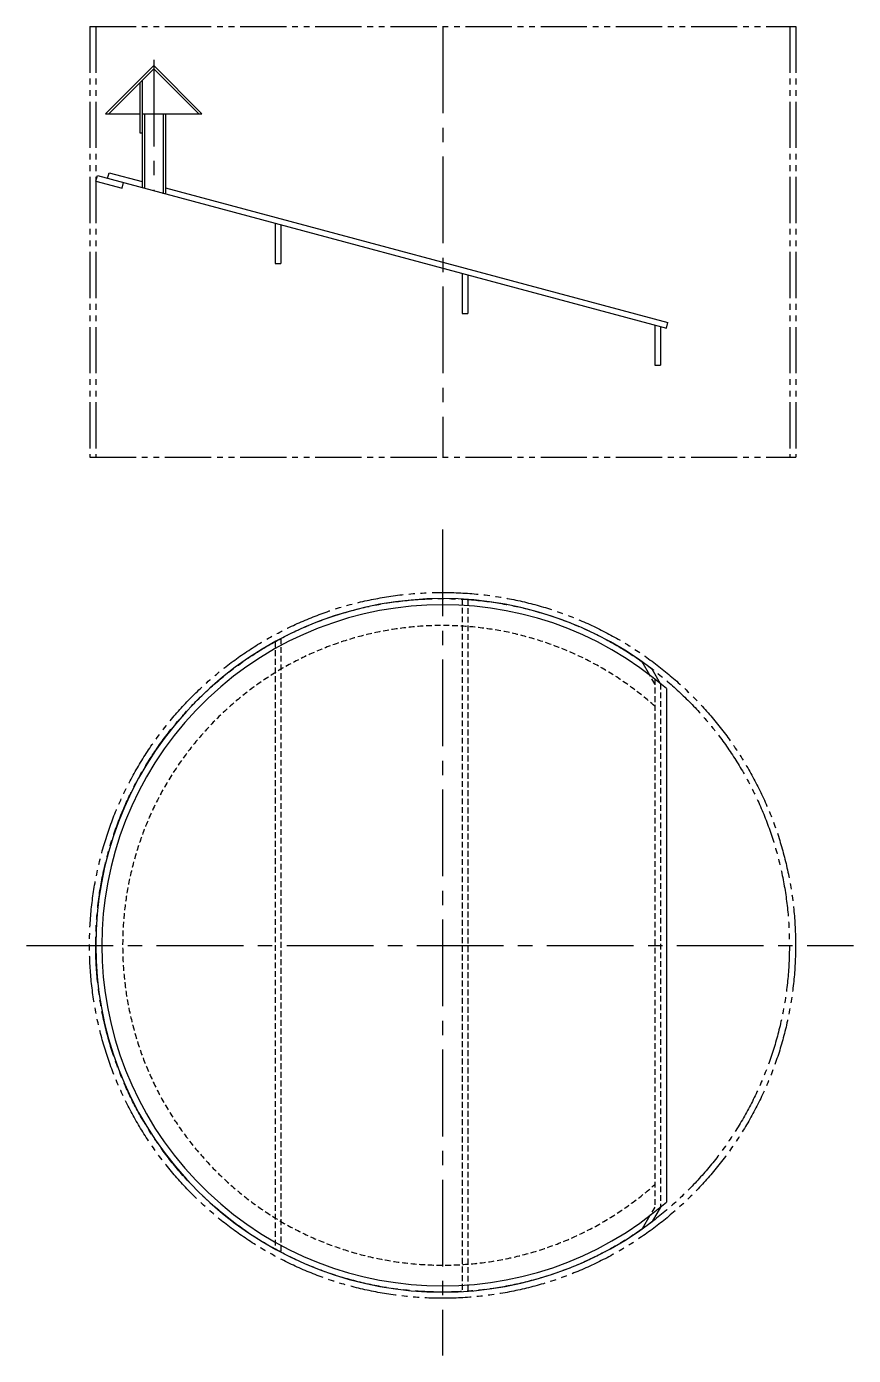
# Model space of a CAD drawing. Extents: x 45567 to 121349, y -17555 to 19241.
# Drawn here: x 57891 to 60037, y -6753 to -3304 of the extents above; entities that cross this region are included whole.
import ezdxf

# ---------------------------------------------------------------- set-up
doc = ezdxf.new("R2010")
doc.units = 0
doc.header["$LTSCALE"] = 30
doc.header["$MEASUREMENT"] = 0
for name, pattern in [('CENTER2', [1.125, 0.75, -0.125, 0.125, -0.125]), ('DASHED', [0.75, 0.5, -0.25]), ('LIDIVIDE', [0.65, 0.4, -0.05, 0.05, -0.05, 0.05, -0.05])]:
    doc.linetypes.add(name, pattern=pattern)
for name, color, linetype in [('2', 1, 'CONTINUOUS'), ('3', 3, 'CENTER2'), ('5', 6, 'LIDIVIDE'), ('6', 4, 'DASHED')]:
    doc.layers.add(name, color=color, linetype=linetype)

msp = doc.modelspace()

# ---------------------------------------------------------------- linework, layer by layer
at = {"layer": '2'}
for p, q in [((58221.202689, -3405.086972), (58096.202689, -3530.086972)), ((58221.202689, -3413.572254), (58104.68797, -3530.086972)), ((58221.202689, -3405.086972), (58346.202689, -3530.086972)), ((58221.202689, -3413.572254), (58337.717407, -3530.086972)), ((58191.202689, -3443.572254), (58191.202689, -3722.048496)), ((58185.202689, -3449.572254), (58185.202689, -3580.086972)), ((58096.202689, -3530.086972), (58185.202689, -3530.086972)), ((58191.202689, -3530.086972), (58346.202689, -3530.086972)), ((58197.202689, -3530.086972), (58197.202689, -3723.656192)), ((58245.202689, -3530.086972), (58245.202689, -3738.125448)), ((58251.202689, -3530.086972), (58251.202689, -3738.125448)), ((58185.202689, -3580.086972), (58191.202689, -3580.086972)), ((58101.202689, -3697.933069), (58105.084975, -3683.444182)), ((58105.084975, -3683.444182), (58191.202689, -3706.519354)), ((58071.202689, -3705.423736), (58075.084975, -3690.934849)), ((58071.202689, -3705.423736), (58138.817497, -3723.541069)), ((58075.084975, -3690.934849), (59551.202689, -4086.459398)), ((58138.817497, -3723.541069), (58142.699782, -3709.052182)), ((58251.202689, -3722.596305), (59555.084975, -4071.970511)), ((58536.202689, -3814.490968), (58536.202689, -3918.510206)), ((58551.202689, -3818.510206), (58551.202689, -3918.510206)), ((58536.202689, -3918.510206), (58551.202689, -3918.510206)), ((59021.202689, -3944.446326), (59021.202689, -4048.465564)), ((59036.202689, -3948.465564), (59036.202689, -4048.465564)), ((59021.202689, -4048.465564), (59036.202689, -4048.465564)), ((59521.202689, -4078.420922), (59521.202689, -4182.44016)), ((59536.202689, -4082.44016), (59536.202689, -4182.44016)), ((59551.202689, -4086.459398), (59555.084975, -4071.970511)), ((59521.202689, -4182.44016), (59536.202689, -4182.44016)), ((59508.34118, -4987.231307), (59488.429007, -4952.742412)), ((59536.202689, -5009.508094), (59514.383886, -4971.71682)), ((59551.202689, -5022.291735), (59551.202689, -6355.042839)), ((59536.202689, -6367.82648), (59514.383886, -6405.617754)), ((59508.34118, -6390.103267), (59488.429007, -6424.592162))]:
    msp.add_line(p, q, dxfattribs=at)
for radius, start, end in [(900, 52.80774425, 307.19225575), (884, 48.922239488, 311.077760512)]:
    msp.add_arc((58970.341583, -5688.667287), radius, start, end, dxfattribs=at)
at = {"layer": '3', "ltscale": 10}
for p, q in [((58971.202689, -3303.996522), (58971.202689, -4421.505918)), ((58221.202689, -3389.976657), (58221.202689, -3730.086972)), ((58970.341583, -4609.413659), (58970.341583, -6753.007274)), ((57891.087955, -5688.667287), (60036.511053, -5688.667287))]:
    msp.add_line(p, q, dxfattribs=at)
at = {"layer": '5', "ltscale": 10}
for p, q in [((58055.202689, -3303.996522), (58055.202689, -4421.505918)), ((58055.202689, -3303.996522), (59887.202689, -3303.996522)), ((58071.202689, -3303.996522), (58071.202689, -4421.505918)), ((59871.202689, -3303.996522), (59871.202689, -4421.505918)), ((59887.202689, -3303.996522), (59887.202689, -4421.505918)), ((58055.202689, -4421.505918), (59887.202689, -4421.505918))]:
    msp.add_line(p, q, dxfattribs=at)
for radius in [916, 900]:
    msp.add_circle((58970.341583, -5688.667287), radius, dxfattribs=at)
at = {"layer": '6'}
for p, q in [((59021.202689, -4790.105576), (59021.202689, -6587.228998)), ((59036.202689, -4791.080347), (59036.202689, -6586.254227)), ((58551.202689, -4892.223574), (58551.202689, -6485.111)), ((58536.202689, -4900.29972), (58536.202689, -6477.034854)), ((59521.202689, -5009.508094), (59508.34118, -4987.231307)), ((59521.202689, -4997.28603), (59521.202689, -6367.82648)), ((59536.202689, -5009.508094), (59536.202689, -6367.82648)), ((59521.202689, -6367.82648), (59508.34118, -6390.103267))]:
    msp.add_line(p, q, dxfattribs=at)
msp.add_arc((58970.341583, -5688.667287), 830, 48.418243034, 311.581756966, dxfattribs=at)

doc.saveas('drawing.dxf')
